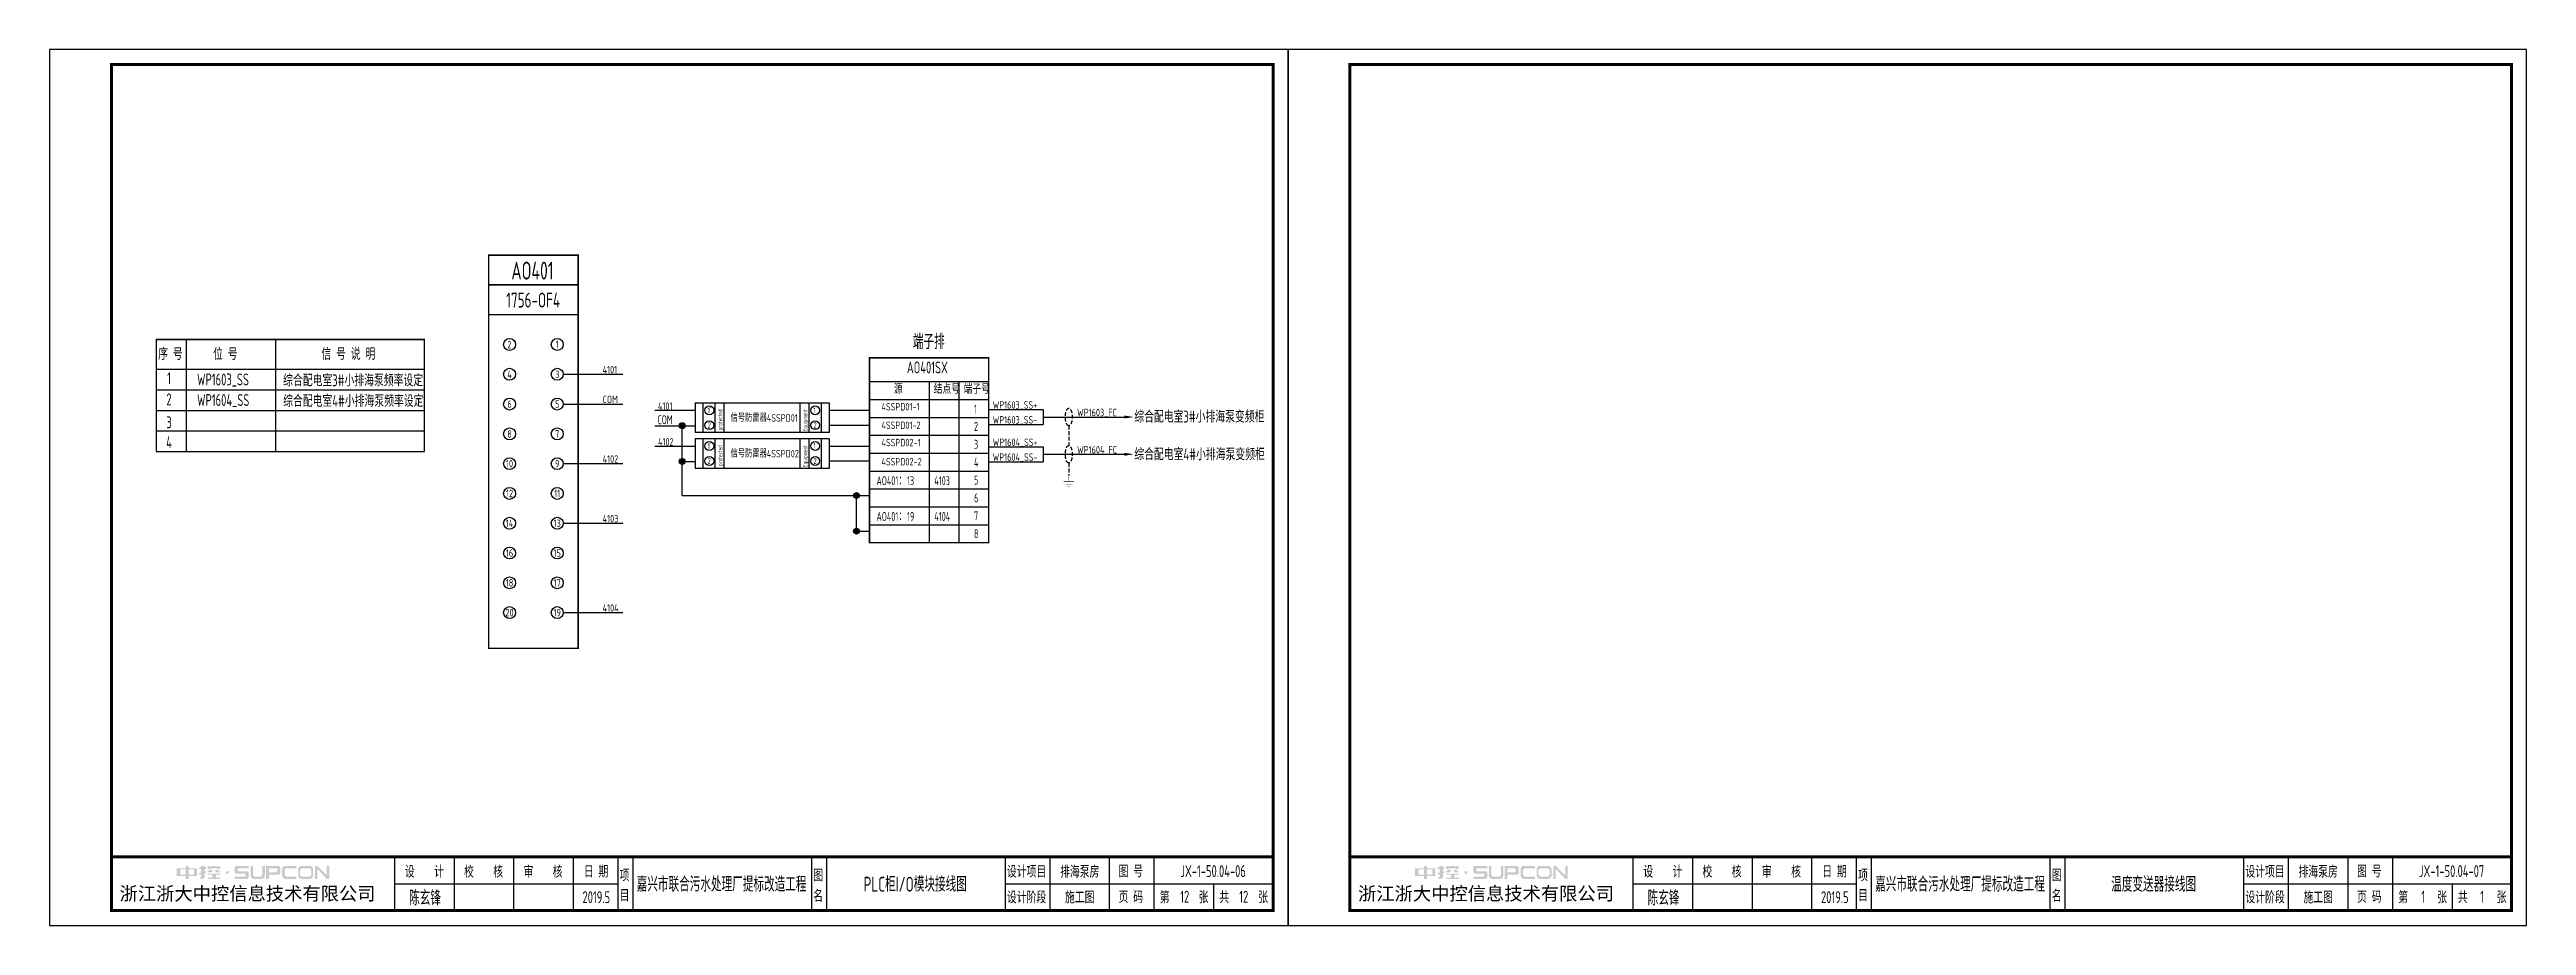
# Model space of a CAD drawing. Header units: millimetres. Extents: x 30557 to 235556, y -116603 to -73383.
# Drawn here: x 171267 to 179583, y -89821 to -86881 of the extents above; entities that cross this region are included whole.
import ezdxf
from ezdxf.enums import TextEntityAlignment as Align

# ---------------------------------------------------------------- set-up
doc = ezdxf.new("R2010")
doc.units = ezdxf.units.MM
doc.linetypes.add('DASHED2', pattern=[0.375, 0.25, -0.125])
doc.layers.add('1', color=3, linetype='Continuous')
doc.layers.add('符号层', color=3, linetype='Continuous')
doc.layers.add('_Drawing', color=7, linetype='Continuous', lineweight=25)
doc.styles.add('supcon', font='sceie.shx', dxfattribs={"width": 0.75, "height": 40, "bigfont": 'sceic.shx'})
doc.styles.add('Title', font='', dxfattribs={"height": 45})
doc.styles.get('Title').set_extended_font_data('SimHei')

msp = doc.modelspace()

# ---------------------------------------------------------------- texts
at = {"color": 7, "style": 'supcon', "width": 0.75}
msp.add_text('1756-OF4', height=50, dxfattribs=at).set_placement((172891, -87721.8), align=Align.MIDDLE)
at = {"style": 'supcon', "width": 0.75}
for s, p in [('序 号', (171673.2, -87922.6)), ('位 号', (171857.5, -87922.6)), ('信 号 说 明', (172270.5, -87922.6)), ('1', (171668.5, -88004.1)), ('2', (171668.5, -88075)), ('3', (171668.5, -88152.1)), ('4', (171668.5, -88218.6))]:
    msp.add_text(s, height=40, dxfattribs=at).set_placement(p, align=Align.CENTER)
for s, p in [('2', (172811.7, -87870.9)), ('1', (172971.7, -87870.9)), ('4', (172811.7, -87970.9)), ('3', (172971.7, -87970.9)), ('6', (172811.7, -88070.9)), ('5', (172971.7, -88070.9)), ('8', (172811.7, -88170.9)), ('7', (172971.7, -88170.9)), ('10', (172811.7, -88270.9)), ('9', (172971.7, -88270.9)), ('12', (172811.7, -88370.9)), ('11', (172971.7, -88370.9)), ('14', (172811.7, -88470.9)), ('13', (172971.7, -88470.9)), ('16', (172811.7, -88570.9)), ('15', (172971.7, -88570.9)), ('18', (172811.7, -88670.9)), ('17', (172971.7, -88670.9)), ('20', (172811.7, -88770.9)), ('19', (172971.7, -88770.9))]:
    msp.add_text(s, height=25, dxfattribs=at).set_placement(p, align=Align.MIDDLE)
at = {"linetype": 'Continuous', "style": 'supcon', "width": 0.75}
for s, height, p in [('WP1603_SS', 40, (171762.6, -88008.4)), ('综合配电室3#小排海泵频率设定', 40, (172051.5, -88011.3)), ('WP1604_SS', 40, (171762.6, -88077.4)), ('综合配电室4#小排海泵频率设定', 40, (172051.5, -88080.3)), ('WP1603_SS+', 25, (174433.7, -88086.4)), ('WP1603_SS-', 25, (174433.7, -88136.4)), ('WP1603_FC', 25, (174717.2, -88111.7)), ('综合配电室3#小排海泵变频柜', 40, (174909.3, -88133.1)), ('WP1604_SS+', 25, (174433.7, -88211.5)), ('WP1604_FC', 25, (174717.2, -88236.9)), ('综合配电室4#小排海泵变频柜', 40, (174909.3, -88259.4)), ('WP1604_SS-', 25, (174433.7, -88261.5))]:
    msp.add_text(s, height=height, dxfattribs=at).set_placement(p)
at = {"color": 7, "style": 'supcon', "width": 0.75}
for s, p in [('源', (174102.1, -88036)), ('结点号', (174235.9, -88036)), ('端子号', (174336, -88036)), ('1', (174371.1, -88103.1)), ('2', (174371.1, -88161)), ('3', (174371.1, -88221)), ('4', (174371.1, -88281)), ('5', (174371.1, -88341)), ('6', (174371.1, -88401)), ('7', (174371.1, -88461)), ('8', (174371.1, -88521))]:
    msp.add_text(s, height=30, dxfattribs=at).set_placement(p)
at = {"color": 3, "style": 'supcon', "width": 0.75}
for s, height, p in [('排海泵房', 40, (174726, -89638.4)), ('排海泵房', 40, (178884, -89638.4)), ('陈玄锋', 50, (172528.1, -89726)), ('2019.5', 40, (173103.1, -89726)), ('12', 40, (175078.6, -89724.6)), ('12', 40, (175276.6, -89724.6)), ('陈玄锋', 50, (176686.1, -89726)), ('2019.5', 40, (177261.1, -89726)), ('1', 40, (179236.6, -89724.6)), ('1', 40, (179434.6, -89724.6))]:
    msp.add_text(s, height=height, dxfattribs=at).set_placement(p, align=Align.MIDDLE)
at = {"layer": '1', "color": 3, "style": 'supcon', "width": 0.75}
msp.add_text('COM', height=30, dxfattribs=at).set_placement((173308.5, -88138.5))
at = {"layer": '_Drawing', "color": 3, "style": 'supcon', "width": 0.75}
for s, height, p in [('AO401', 60, (172888.6, -87622.9)), ('JX-1-50.04-06', 40, (175173.8, -89638.4)), ('JX-1-50.04-07', 40, (179331.8, -89638.4)), ('嘉兴市联合污水处理厂提标改造工程', 50, (173523.6, -89679.9)), ('PLC柜I/O模块接线图', 50, (174173.6, -89679.9)), ('嘉兴市联合污水处理厂提标改造工程', 50, (177681.6, -89679.9)), ('温度变送器接线图', 50, (178331.6, -89679.9))]:
    msp.add_text(s, height=height, dxfattribs=at).set_placement(p, align=Align.MIDDLE)
for s, height, p in [('4101', 25, (173124.3, -87967.9)), ('COM', 25, (173124.3, -88067.9)), ('4101', 25, (173310.1, -88090.1)), ('信号防雷器4SSPD01', 25, (173553.7, -88129.9)), ('4SSPD01-1', 25, (174060.5, -88092.5)), ('4SSPD01-2', 25, (174060.5, -88154.6)), ('4102', 25, (173310.1, -88210.1)), ('信号防雷器4SSPD02', 25, (173553.7, -88249.9)), ('4SSPD02-1', 25, (174060.5, -88212.5)), ('4102', 25, (173124.3, -88267.9)), ('AO401：13', 30, (174043.8, -88343.1)), ('4SSPD02-2', 25, (174060.5, -88276.8)), ('4103', 30, (174237.9, -88343.1)), ('4103', 25, (173124.3, -88467.9)), ('AO401：19', 30, (174043.8, -88463.1)), ('4104', 30, (174237.9, -88463.1)), ('4104', 25, (173124.3, -88767.9))]:
    msp.add_text(s, height=height, dxfattribs=at).set_placement(p)
at = {"layer": '_Drawing', "style": 'supcon', "width": 0.75}
msp.add_text('AO401SX', height=40, dxfattribs=at).set_placement((174214.6, -87967.9), align=Align.CENTER)
at = {"layer": '符号层', "color": 4, "style": 'supcon', "width": 0.75}
msp.add_text('端子排', height=50, dxfattribs=at).set_placement((174165.7, -87886.5))

# ---------------------------------------------------------------- blocks, each defined once
blk = doc.blocks.new('中控·SUPCON')
at = {"linetype": 'Continuous'}
h = blk.add_hatch(color=2, dxfattribs=at)
h.dxf.hatch_style = 1
h.paths.add_polyline_path([(34, 33), (20, 33), (20, 37), (15, 37), (15, 36), (15, 33), (0, 33), (0, 20), (13, 20), (15, 20), (15, 15), (20, 15), (20, 20), (22, 20), (34, 20)])
h.paths.add_polyline_path([(20, 30), (20, 31), (29, 31), (29, 22), (20, 22)], flags=16)
h.paths.add_polyline_path([(15, 30), (15, 22), (6, 22), (6, 31), (15, 31)], flags=16)
h.paths.add_polyline_path([(47, 32), (49, 32), (49, 35), (47, 35), (47, 37), (41, 37), (41, 35), (38, 35), (38, 32), (41, 32), (41, 25.8), (38, 25), (38, 22), (41, 22.8), (41, 18.3), (39, 17), (39, 15), (47, 16), (47, 24.5), (49, 25), (49, 28), (47, 27.5)])
h.paths.add_polyline_path([(61, 30), (55, 30), (52, 28), (52, 26), (58, 26)])
h.paths.add_polyline_path([(73, 28), (71, 28), (70, 30), (64, 30), (66, 26), (73, 26)])
h.paths.add_polyline_path([(73, 36), (64.6, 36), (64.6, 37), (60.4, 37), (60.4, 36), (52, 36), (52, 32), (56.8, 32), (56.8, 33.1), (68.2, 33.1), (68.2, 32), (73, 32)])
h.paths.add_polyline_path([(66, 22), (73, 22), (73, 24), (52, 24), (52, 22), (60, 22), (60, 17), (52, 17), (52, 15), (74, 15), (74, 17), (66, 17)])
h.paths.add_polyline_path([(82.7, 26.1, 1), (87.6, 26.1, 1)])
h.paths.add_polyline_path([(118, 28), (103.5, 28, -0.414214), (102.5, 29), (102.5, 32, -0.414214), (103.5, 33), (121, 33), (121, 37), (100.5, 37, 0.414214), (97.5, 34), (97.5, 27, 0.414214), (100.5, 24), (115, 24, -0.414214), (116, 23), (116, 20, -0.414214), (115, 19), (97.5, 19), (97.5, 15), (118, 15, 0.414214), (121, 18), (121, 25, 0.414214)])
h.paths.add_polyline_path([(128, 37), (124, 37), (124, 36), (124, 21, 0.414214), (130, 15), (142, 15, 0.414214), (148, 21), (148, 37), (144, 37), (144, 22, -0.414214), (141, 19), (131, 19, -0.414214), (128, 22)])
h.paths.add_polyline_path([(174, 26), (174, 33, 0.414214), (170, 37), (150, 37), (150, 36), (150, 15), (155, 15), (155, 22), (170, 22, 0.414214)])
h.paths.add_polyline_path([(167, 26), (155, 26), (155, 33), (167, 33, -0.414214), (169, 31), (169, 28, -0.414214)], flags=16)
h.paths.add_polyline_path([(201, 19), (185, 19, -0.414214), (181, 23), (181, 29, -0.414214), (185, 33), (201, 33), (201, 37), (183, 37, 0.414214), (177, 31), (177, 21, 0.414214), (183, 15), (201, 15)])
h.paths.add_polyline_path([(229, 21), (229, 31, 0.414214), (223, 37), (210, 37, 0.414214), (204, 31), (204, 21, 0.414214), (210, 15), (223, 15, 0.414214)])
h.paths.add_polyline_path([(207, 23), (207, 29, -0.414214), (211, 33), (222, 33, -0.414214), (226, 29), (226, 23, -0.414214), (222, 19), (211, 19, -0.414214)], flags=16)
h.paths.add_polyline_path([(236, 32.1), (252, 15), (256, 15), (256, 37), (252, 37), (252, 21), (236, 37), (232, 37), (232, 36), (232, 15), (236, 15)])
h = blk.add_hatch(color=2, dxfattribs=at)
h.dxf.hatch_style = 1
h.paths.add_polyline_path([(34, 33), (20, 33), (20, 37), (15, 37), (15, 36), (15, 33), (0, 33), (0, 20), (13, 20), (15, 20), (15, 15), (20, 15), (20, 20), (22, 20), (34, 20)])
h.paths.add_polyline_path([(20, 30), (20, 31), (29, 31), (29, 22), (20, 22)], flags=16)
h.paths.add_polyline_path([(15, 30), (15, 22), (6, 22), (6, 31), (15, 31)], flags=16)
h.paths.add_polyline_path([(47, 32), (49, 32), (49, 35), (47, 35), (47, 37), (41, 37), (41, 35), (38, 35), (38, 32), (41, 32), (41, 25.8), (38, 25), (38, 22), (41, 22.8), (41, 18.3), (39, 17), (39, 15), (47, 16), (47, 24.5), (49, 25), (49, 28), (47, 27.5)])
h.paths.add_polyline_path([(61, 30), (55, 30), (52, 28), (52, 26), (58, 26)])
h.paths.add_polyline_path([(73, 28), (71, 28), (70, 30), (64, 30), (66, 26), (73, 26)])
h.paths.add_polyline_path([(73, 36), (64.6, 36), (64.6, 37), (60.4, 37), (60.4, 36), (52, 36), (52, 32), (56.8, 32), (56.8, 33.1), (68.2, 33.1), (68.2, 32), (73, 32)])
h.paths.add_polyline_path([(66, 22), (73, 22), (73, 24), (52, 24), (52, 22), (60, 22), (60, 17), (52, 17), (52, 15), (74, 15), (74, 17), (66, 17)])
h.paths.add_polyline_path([(82.7, 26.1, 1), (87.6, 26.1, 1)])
h.paths.add_polyline_path([(118, 28), (103.5, 28, -0.414214), (102.5, 29), (102.5, 32, -0.414214), (103.5, 33), (121, 33), (121, 37), (100.5, 37, 0.414214), (97.5, 34), (97.5, 27, 0.414214), (100.5, 24), (115, 24, -0.414214), (116, 23), (116, 20, -0.414214), (115, 19), (97.5, 19), (97.5, 15), (118, 15, 0.414214), (121, 18), (121, 25, 0.414214)])
h.paths.add_polyline_path([(128, 37), (124, 37), (124, 36), (124, 21, 0.414214), (130, 15), (142, 15, 0.414214), (148, 21), (148, 37), (144, 37), (144, 22, -0.414214), (141, 19), (131, 19, -0.414214), (128, 22)])
h.paths.add_polyline_path([(174, 26), (174, 33, 0.414214), (170, 37), (150, 37), (150, 36), (150, 15), (155, 15), (155, 22), (170, 22, 0.414214)])
h.paths.add_polyline_path([(167, 26), (155, 26), (155, 33), (167, 33, -0.414214), (169, 31), (169, 28, -0.414214)], flags=16)
h.paths.add_polyline_path([(201, 19), (185, 19, -0.414214), (181, 23), (181, 29, -0.414214), (185, 33), (201, 33), (201, 37), (183, 37, 0.414214), (177, 31), (177, 21, 0.414214), (183, 15), (201, 15)])
h.paths.add_polyline_path([(229, 21), (229, 31, 0.414214), (223, 37), (210, 37, 0.414214), (204, 31), (204, 21, 0.414214), (210, 15), (223, 15, 0.414214)])
h.paths.add_polyline_path([(207, 23), (207, 29, -0.414214), (211, 33), (222, 33, -0.414214), (226, 29), (226, 23, -0.414214), (222, 19), (211, 19, -0.414214)], flags=16)
h.paths.add_polyline_path([(236, 32.1), (252, 15), (256, 15), (256, 37), (252, 37), (252, 21), (236, 37), (232, 37), (232, 36), (232, 15), (236, 15)])
h = blk.add_hatch(color=2, dxfattribs=at)
h.dxf.hatch_style = 1
h.paths.add_polyline_path([(34, 33), (20, 33), (20, 37), (15, 37), (15, 36), (15, 33), (0, 33), (0, 20), (13, 20), (15, 20), (15, 15), (20, 15), (20, 20), (22, 20), (34, 20)])
h.paths.add_polyline_path([(20, 30), (20, 31), (29, 31), (29, 22), (20, 22)], flags=16)
h.paths.add_polyline_path([(15, 30), (15, 22), (6, 22), (6, 31), (15, 31)], flags=16)
h.paths.add_polyline_path([(47, 32), (49, 32), (49, 35), (47, 35), (47, 37), (41, 37), (41, 35), (38, 35), (38, 32), (41, 32), (41, 25.8), (38, 25), (38, 22), (41, 22.8), (41, 18.3), (39, 17), (39, 15), (47, 16), (47, 24.5), (49, 25), (49, 28), (47, 27.5)])
h.paths.add_polyline_path([(61, 30), (55, 30), (52, 28), (52, 26), (58, 26)])
h.paths.add_polyline_path([(73, 28), (71, 28), (70, 30), (64, 30), (66, 26), (73, 26)])
h.paths.add_polyline_path([(73, 36), (64.6, 36), (64.6, 37), (60.4, 37), (60.4, 36), (52, 36), (52, 32), (56.8, 32), (56.8, 33.1), (68.2, 33.1), (68.2, 32), (73, 32)])
h.paths.add_polyline_path([(66, 22), (73, 22), (73, 24), (52, 24), (52, 22), (60, 22), (60, 17), (52, 17), (52, 15), (74, 15), (74, 17), (66, 17)])
h.paths.add_polyline_path([(82.7, 26.1, 1), (87.6, 26.1, 1)])
h.paths.add_polyline_path([(118, 28), (103.5, 28, -0.414214), (102.5, 29), (102.5, 32, -0.414214), (103.5, 33), (121, 33), (121, 37), (100.5, 37, 0.414214), (97.5, 34), (97.5, 27, 0.414214), (100.5, 24), (115, 24, -0.414214), (116, 23), (116, 20, -0.414214), (115, 19), (97.5, 19), (97.5, 15), (118, 15, 0.414214), (121, 18), (121, 25, 0.414214)])
h.paths.add_polyline_path([(128, 37), (124, 37), (124, 36), (124, 21, 0.414214), (130, 15), (142, 15, 0.414214), (148, 21), (148, 37), (144, 37), (144, 22, -0.414214), (141, 19), (131, 19, -0.414214), (128, 22)])
h.paths.add_polyline_path([(174, 26), (174, 33, 0.414214), (170, 37), (150, 37), (150, 36), (150, 15), (155, 15), (155, 22), (170, 22, 0.414214)])
h.paths.add_polyline_path([(167, 26), (155, 26), (155, 33), (167, 33, -0.414214), (169, 31), (169, 28, -0.414214)], flags=16)
h.paths.add_polyline_path([(201, 19), (185, 19, -0.414214), (181, 23), (181, 29, -0.414214), (185, 33), (201, 33), (201, 37), (183, 37, 0.414214), (177, 31), (177, 21, 0.414214), (183, 15), (201, 15)])
h.paths.add_polyline_path([(229, 21), (229, 31, 0.414214), (223, 37), (210, 37, 0.414214), (204, 31), (204, 21, 0.414214), (210, 15), (223, 15, 0.414214)])
h.paths.add_polyline_path([(207, 23), (207, 29, -0.414214), (211, 33), (222, 33, -0.414214), (226, 29), (226, 23, -0.414214), (222, 19), (211, 19, -0.414214)], flags=16)
h.paths.add_polyline_path([(236, 32.1), (252, 15), (256, 15), (256, 37), (252, 37), (252, 21), (236, 37), (232, 37), (232, 36), (232, 15), (236, 15)])
h = blk.add_hatch(color=2, dxfattribs=at)
h.dxf.hatch_style = 1
h.paths.add_polyline_path([(34, 33), (20, 33), (20, 37), (15, 37), (15, 36), (15, 33), (0, 33), (0, 20), (13, 20), (15, 20), (15, 15), (20, 15), (20, 20), (22, 20), (34, 20)])
h.paths.add_polyline_path([(20, 30), (20, 31), (29, 31), (29, 22), (20, 22)], flags=16)
h.paths.add_polyline_path([(15, 30), (15, 22), (6, 22), (6, 31), (15, 31)], flags=16)
h.paths.add_polyline_path([(47, 32), (49, 32), (49, 35), (47, 35), (47, 37), (41, 37), (41, 35), (38, 35), (38, 32), (41, 32), (41, 25.8), (38, 25), (38, 22), (41, 22.8), (41, 18.3), (39, 17), (39, 15), (47, 16), (47, 24.5), (49, 25), (49, 28), (47, 27.5)])
h.paths.add_polyline_path([(61, 30), (55, 30), (52, 28), (52, 26), (58, 26)])
h.paths.add_polyline_path([(73, 28), (71, 28), (70, 30), (64, 30), (66, 26), (73, 26)])
h.paths.add_polyline_path([(73, 36), (64.6, 36), (64.6, 37), (60.4, 37), (60.4, 36), (52, 36), (52, 32), (56.8, 32), (56.8, 33.1), (68.2, 33.1), (68.2, 32), (73, 32)])
h.paths.add_polyline_path([(66, 22), (73, 22), (73, 24), (52, 24), (52, 22), (60, 22), (60, 17), (52, 17), (52, 15), (74, 15), (74, 17), (66, 17)])
h.paths.add_polyline_path([(82.7, 26.1, 1), (87.6, 26.1, 1)])
h.paths.add_polyline_path([(118, 28), (103.5, 28, -0.414214), (102.5, 29), (102.5, 32, -0.414214), (103.5, 33), (121, 33), (121, 37), (100.5, 37, 0.414214), (97.5, 34), (97.5, 27, 0.414214), (100.5, 24), (115, 24, -0.414214), (116, 23), (116, 20, -0.414214), (115, 19), (97.5, 19), (97.5, 15), (118, 15, 0.414214), (121, 18), (121, 25, 0.414214)])
h.paths.add_polyline_path([(128, 37), (124, 37), (124, 36), (124, 21, 0.414214), (130, 15), (142, 15, 0.414214), (148, 21), (148, 37), (144, 37), (144, 22, -0.414214), (141, 19), (131, 19, -0.414214), (128, 22)])
h.paths.add_polyline_path([(174, 26), (174, 33, 0.414214), (170, 37), (150, 37), (150, 36), (150, 15), (155, 15), (155, 22), (170, 22, 0.414214)])
h.paths.add_polyline_path([(167, 26), (155, 26), (155, 33), (167, 33, -0.414214), (169, 31), (169, 28, -0.414214)], flags=16)
h.paths.add_polyline_path([(201, 19), (185, 19, -0.414214), (181, 23), (181, 29, -0.414214), (185, 33), (201, 33), (201, 37), (183, 37, 0.414214), (177, 31), (177, 21, 0.414214), (183, 15), (201, 15)])
h.paths.add_polyline_path([(229, 21), (229, 31, 0.414214), (223, 37), (210, 37, 0.414214), (204, 31), (204, 21, 0.414214), (210, 15), (223, 15, 0.414214)])
h.paths.add_polyline_path([(207, 23), (207, 29, -0.414214), (211, 33), (222, 33, -0.414214), (226, 29), (226, 23, -0.414214), (222, 19), (211, 19, -0.414214)], flags=16)
h.paths.add_polyline_path([(236, 32.1), (252, 15), (256, 15), (256, 37), (252, 37), (252, 21), (236, 37), (232, 37), (232, 36), (232, 15), (236, 15)])
h = blk.add_hatch(color=2, dxfattribs=at)
h.dxf.hatch_style = 1
h.paths.add_polyline_path([(34, 33), (20, 33), (20, 37), (15, 37), (15, 36), (15, 33), (0, 33), (0, 20), (13, 20), (15, 20), (15, 15), (20, 15), (20, 20), (22, 20), (34, 20)])
h.paths.add_polyline_path([(20, 30), (20, 31), (29, 31), (29, 22), (20, 22)], flags=16)
h.paths.add_polyline_path([(15, 30), (15, 22), (6, 22), (6, 31), (15, 31)], flags=16)
h.paths.add_polyline_path([(47, 32), (49, 32), (49, 35), (47, 35), (47, 37), (41, 37), (41, 35), (38, 35), (38, 32), (41, 32), (41, 25.8), (38, 25), (38, 22), (41, 22.8), (41, 18.3), (39, 17), (39, 15), (47, 16), (47, 24.5), (49, 25), (49, 28), (47, 27.5)])
h.paths.add_polyline_path([(61, 30), (55, 30), (52, 28), (52, 26), (58, 26)])
h.paths.add_polyline_path([(73, 28), (71, 28), (70, 30), (64, 30), (66, 26), (73, 26)])
h.paths.add_polyline_path([(73, 36), (64.6, 36), (64.6, 37), (60.4, 37), (60.4, 36), (52, 36), (52, 32), (56.8, 32), (56.8, 33.1), (68.2, 33.1), (68.2, 32), (73, 32)])
h.paths.add_polyline_path([(66, 22), (73, 22), (73, 24), (52, 24), (52, 22), (60, 22), (60, 17), (52, 17), (52, 15), (74, 15), (74, 17), (66, 17)])
h.paths.add_polyline_path([(82.7, 26.1, 1), (87.6, 26.1, 1)])
h.paths.add_polyline_path([(118, 28), (103.5, 28, -0.414214), (102.5, 29), (102.5, 32, -0.414214), (103.5, 33), (121, 33), (121, 37), (100.5, 37, 0.414214), (97.5, 34), (97.5, 27, 0.414214), (100.5, 24), (115, 24, -0.414214), (116, 23), (116, 20, -0.414214), (115, 19), (97.5, 19), (97.5, 15), (118, 15, 0.414214), (121, 18), (121, 25, 0.414214)])
h.paths.add_polyline_path([(128, 37), (124, 37), (124, 36), (124, 21, 0.414214), (130, 15), (142, 15, 0.414214), (148, 21), (148, 37), (144, 37), (144, 22, -0.414214), (141, 19), (131, 19, -0.414214), (128, 22)])
h.paths.add_polyline_path([(174, 26), (174, 33, 0.414214), (170, 37), (150, 37), (150, 36), (150, 15), (155, 15), (155, 22), (170, 22, 0.414214)])
h.paths.add_polyline_path([(167, 26), (155, 26), (155, 33), (167, 33, -0.414214), (169, 31), (169, 28, -0.414214)], flags=16)
h.paths.add_polyline_path([(201, 19), (185, 19, -0.414214), (181, 23), (181, 29, -0.414214), (185, 33), (201, 33), (201, 37), (183, 37, 0.414214), (177, 31), (177, 21, 0.414214), (183, 15), (201, 15)])
h.paths.add_polyline_path([(229, 21), (229, 31, 0.414214), (223, 37), (210, 37, 0.414214), (204, 31), (204, 21, 0.414214), (210, 15), (223, 15, 0.414214)])
h.paths.add_polyline_path([(207, 23), (207, 29, -0.414214), (211, 33), (222, 33, -0.414214), (226, 29), (226, 23, -0.414214), (222, 19), (211, 19, -0.414214)], flags=16)
h.paths.add_polyline_path([(236, 32.1), (252, 15), (256, 15), (256, 37), (252, 37), (252, 21), (236, 37), (232, 37), (232, 36), (232, 15), (236, 15)])
h = blk.add_hatch(color=2, dxfattribs=at)
h.dxf.hatch_style = 1
h.paths.add_polyline_path([(34, 33), (20, 33), (20, 37), (15, 37), (15, 36), (15, 33), (0, 33), (0, 20), (13, 20), (15, 20), (15, 15), (20, 15), (20, 20), (22, 20), (34, 20)])
h.paths.add_polyline_path([(20, 30), (20, 31), (29, 31), (29, 22), (20, 22)], flags=16)
h.paths.add_polyline_path([(15, 30), (15, 22), (6, 22), (6, 31), (15, 31)], flags=16)
h.paths.add_polyline_path([(47, 32), (49, 32), (49, 35), (47, 35), (47, 37), (41, 37), (41, 35), (38, 35), (38, 32), (41, 32), (41, 25.8), (38, 25), (38, 22), (41, 22.8), (41, 18.3), (39, 17), (39, 15), (47, 16), (47, 24.5), (49, 25), (49, 28), (47, 27.5)])
h.paths.add_polyline_path([(61, 30), (55, 30), (52, 28), (52, 26), (58, 26)])
h.paths.add_polyline_path([(73, 28), (71, 28), (70, 30), (64, 30), (66, 26), (73, 26)])
h.paths.add_polyline_path([(73, 36), (64.6, 36), (64.6, 37), (60.4, 37), (60.4, 36), (52, 36), (52, 32), (56.8, 32), (56.8, 33.1), (68.2, 33.1), (68.2, 32), (73, 32)])
h.paths.add_polyline_path([(66, 22), (73, 22), (73, 24), (52, 24), (52, 22), (60, 22), (60, 17), (52, 17), (52, 15), (74, 15), (74, 17), (66, 17)])
h.paths.add_polyline_path([(82.7, 26.1, 1), (87.6, 26.1, 1)])
h.paths.add_polyline_path([(118, 28), (103.5, 28, -0.414214), (102.5, 29), (102.5, 32, -0.414214), (103.5, 33), (121, 33), (121, 37), (100.5, 37, 0.414214), (97.5, 34), (97.5, 27, 0.414214), (100.5, 24), (115, 24, -0.414214), (116, 23), (116, 20, -0.414214), (115, 19), (97.5, 19), (97.5, 15), (118, 15, 0.414214), (121, 18), (121, 25, 0.414214)])
h.paths.add_polyline_path([(128, 37), (124, 37), (124, 36), (124, 21, 0.414214), (130, 15), (142, 15, 0.414214), (148, 21), (148, 37), (144, 37), (144, 22, -0.414214), (141, 19), (131, 19, -0.414214), (128, 22)])
h.paths.add_polyline_path([(174, 26), (174, 33, 0.414214), (170, 37), (150, 37), (150, 36), (150, 15), (155, 15), (155, 22), (170, 22, 0.414214)])
h.paths.add_polyline_path([(167, 26), (155, 26), (155, 33), (167, 33, -0.414214), (169, 31), (169, 28, -0.414214)], flags=16)
h.paths.add_polyline_path([(201, 19), (185, 19, -0.414214), (181, 23), (181, 29, -0.414214), (185, 33), (201, 33), (201, 37), (183, 37, 0.414214), (177, 31), (177, 21, 0.414214), (183, 15), (201, 15)])
h.paths.add_polyline_path([(229, 21), (229, 31, 0.414214), (223, 37), (210, 37, 0.414214), (204, 31), (204, 21, 0.414214), (210, 15), (223, 15, 0.414214)])
h.paths.add_polyline_path([(207, 23), (207, 29, -0.414214), (211, 33), (222, 33, -0.414214), (226, 29), (226, 23, -0.414214), (222, 19), (211, 19, -0.414214)], flags=16)
h.paths.add_polyline_path([(236, 32.1), (252, 15), (256, 15), (256, 37), (252, 37), (252, 21), (236, 37), (232, 37), (232, 36), (232, 15), (236, 15)])
blk = doc.blocks.new('supcon图框')
at = {"linetype": 'Continuous'}
for p, q in [((6145.7, 4361.7), (1987.7, 4361.7)), ((1987.7, 4361.7), (1987.7, 1421.7)), ((6145.7, 1421.7), (6145.7, 4361.7)), ((1987.7, 1421.7), (6145.7, 1421.7))]:
    blk.add_line(p, q, dxfattribs=at)
for p, q in [((3145.7, 1651.7), (3145.7, 1471.7)), ((3345.7, 1651.7), (3345.7, 1471.7)), ((3545.7, 1651.7), (3545.7, 1471.7)), ((3745.7, 1651.7), (3745.7, 1471.7)), ((3895.7, 1651.7), (3895.7, 1471.7)), ((3945.7, 1651.7), (3945.7, 1471.7)), ((4545.7, 1651.7), (4545.7, 1471.7)), ((4595.7, 1651.7), (4595.7, 1471.7)), ((5195.7, 1651.7), (5195.7, 1471.7)), ((5345.7, 1651.7), (5345.7, 1471.7)), ((5545.7, 1651.7), (5545.7, 1471.7)), ((5695.7, 1651.7), (5695.7, 1471.7)), ((3145.7, 1561.7), (3895.7, 1561.7)), ((5195.7, 1561.7), (6095.7, 1561.7)), ((5895.7, 1561.7), (5895.7, 1471.7))]:
    blk.add_line(p, q)
at = {"linetype": 'Continuous', "const_width": 10}
blk.add_lwpolyline([(2195.7, 4311.7), (6095.7, 4311.7), (6095.7, 1471.7), (2195.7, 1471.7)], close=True, dxfattribs=at)
blk.add_lwpolyline([(2195.7, 1651.7), (6095.7, 1651.7)], dxfattribs=at)
at = {"linetype": 'Continuous', "xscale": 2, "yscale": 2, "zscale": 2}
blk.add_blockref('中控·SUPCON', (2414.6, 1547.7), dxfattribs=at)
at = {"style": 'supcon', "width": 0.75}
for s, p in [('设    计', (3246.2, 1604.2)), ('校    核', (3444.8, 1604.2)), ('审    核', (3644.5, 1604.2)), ('日 期', (3822.5, 1604.2)), ('项', (3918.2, 1590.7)), ('图', (4568.2, 1590.7)), ('设计项目', (5268, 1604.2)), ('图 号', (5618, 1604.2)), ('目', (3918.2, 1522.9)), ('名', (4568.2, 1522.9)), ('设计阶段', (5268, 1518.1)), ('施工图', (5446.5, 1518.1)), ('页 码', (5618, 1518.1)), ('第      张', (5797, 1518.1)), ('共      张', (5997, 1518.1))]:
    blk.add_text(s, height=40, dxfattribs=at).set_placement(p, align=Align.MIDDLE)
at = {"style": 'Title'}
blk.add_text('浙江浙大中控信息技术有限公司', height=45, dxfattribs=at).set_placement((2222.8, 1506.2))
blk = doc.blocks.new('信号防雷接线')
at = {"linetype": 'Continuous'}
for p, q in [((19158.5, -5001.2), (19608.5, -5001.2)), ((19158.5, -5001.2), (19158.5, -5101.2)), ((19184.9, -5101.2), (19184.9, -5001.2)), ((19225.7, -5101.2), (19225.7, -5001.2)), ((19256.2, -5101.2), (19256.2, -5001.2)), ((19510.9, -5101.2), (19510.9, -5001.2)), ((19541.4, -5101.2), (19541.4, -5001.2)), ((19582.2, -5101.2), (19582.2, -5001.2)), ((19608.5, -5001.2), (19608.5, -5101.2)), ((19608.5, -5101.2), (19158.5, -5101.2))]:
    blk.add_line(p, q, dxfattribs=at)
for centre in [(19205.9, -5026.2), (19205.9, -5076.2), (19561.2, -5026.2), (19561.2, -5076.2)]:
    blk.add_circle(centre, 15, dxfattribs=at)
at = {"layer": '1', "color": 7, "style": 'supcon', "width": 0.75}
for s, p in [("1'", (19200.1, -5036.4)), ("2'", (19200.1, -5086.4)), ('1', (19555.4, -5036.4)), ('2', (19555.4, -5086.4))]:
    blk.add_text(s, height=20, dxfattribs=at).set_placement(p)
for s, p in [('protected', (19249.8, -5093.5)), ('Equipment', (19535, -5096.4))]:
    blk.add_text(s, height=15, rotation=90, dxfattribs=at).set_placement(p)

# ---------------------------------------------------------------- hatches: boundary and pattern name
at = {"linetype": 'Continuous'}
for points in [[(173401.4, -88143.4, 1), (173381.4, -88143.4, 1)], [(173401.4, -88263.4, 1), (173381.4, -88263.4, 1)], [(173986.6, -88377.6, 1), (173966.6, -88377.6, 1)], [(173986.6, -88497.6, 1), (173966.6, -88497.6, 1)]]:
    msp.add_hatch(color=256, dxfattribs=at).paths.add_polyline_path(points)

# ---------------------------------------------------------------- linework, layer by layer
at = {"lineweight": -3}
for p, q in [((171725.7, -87854), (171725.7, -88230)), ((172025.7, -87854), (172025.7, -88230)), ((171625.7, -87954), (172525.7, -87954)), ((171625.7, -88023), (172525.7, -88023)), ((171625.7, -88092), (172525.7, -88092)), ((171625.7, -88161), (172525.7, -88161)), ((171625.7, -88230), (172525.7, -88230))]:
    msp.add_line(p, q, dxfattribs=at)
at = {"linetype": 'Continuous'}
for p, q in [((172991.9, -87970.9), (173191.9, -87970.9)), ((174020.3, -88055.8), (174420.3, -88055.8)), ((174220.3, -87995.8), (174220.3, -88535.8)), ((174320.3, -87995.8), (174320.3, -88535.8)), ((172991.9, -88070.9), (173191.9, -88070.9)), ((174020.3, -88115.8), (174420.3, -88115.8)), ((174020.3, -88175.8), (174420.3, -88175.8)), ((172991.9, -88270.9), (173191.9, -88270.9)), ((174020.3, -88235.8), (174420.3, -88235.8)), ((174020.3, -88295.8), (174420.3, -88295.8)), ((174020.3, -88355.8), (174420.3, -88355.8)), ((172991.9, -88470.9), (173191.9, -88470.9)), ((174020.3, -88415.8), (174420.3, -88415.8)), ((174020.3, -88475.8), (174420.3, -88475.8)), ((174020.3, -88535.8), (174420.3, -88535.8)), ((172991.9, -88770.9), (173191.9, -88770.9))]:
    msp.add_line(p, q, dxfattribs=at)
for p, q in [((173391.4, -88377.6), (173391.4, -88143.4)), ((174420.3, -88089.3), (174602.8, -88089.3)), ((174420.3, -88139.3), (174602.8, -88139.3)), ((174602.8, -88089.3), (174602.8, -88139.3)), ((174602.8, -88114.3), (174876.3, -88114.3)), ((174420.3, -88214.4), (174602.8, -88214.4)), ((174602.8, -88214.4), (174602.8, -88264.4)), ((174420.3, -88264.4), (174602.8, -88264.4)), ((174602.8, -88239.4), (174876.3, -88239.4)), ((173976.6, -88497.6), (173976.6, -88377.6))]:
    msp.add_line(p, q)
at = {"color": 0, "linetype": 'DASHED2', "ltscale": 50}
for p, q in [((174689.3, -88143.6), (174689.3, -88210.1)), ((174689.3, -88268.8), (174689.3, -88310.1))]:
    msp.add_line(p, q, dxfattribs=at)
at = {"linetype": 'Continuous', "const_width": 5}
for points in [[(172741.9, -87570.9), (173041.9, -87570.9), (173041.9, -88890.9), (172741.9, -88890.9)], [(174020.3, -87915.8), (174020.3, -88535.8), (174420.3, -88535.8), (174420.3, -87915.8)]]:
    msp.add_lwpolyline(points, close=True, dxfattribs=at)
for points in [[(172741.9, -87670.9), (173041.9, -87670.9)], [(172741.9, -87770.9), (173041.9, -87770.9)], [(174020.3, -87995.8), (174420.3, -87995.8)]]:
    msp.add_lwpolyline(points, dxfattribs=at)
at = {"lineweight": -3, "const_width": 5}
msp.add_lwpolyline([(172525.7, -88230), (172525.7, -87854), (171625.7, -87854), (171625.7, -88230)], dxfattribs=at)
for points in [[(174907.1, -88114.3, 0, 10, 0), (174876.3, -88114.3, 10, 10, 0)], [(174907.1, -88239.4, 0, 10, 0), (174876.3, -88239.4, 10, 10, 0)]]:
    msp.add_lwpolyline(points, format="xyseb")
at = {"lineweight": -3}
for centre in [(172811.9, -87870.9), (172971.9, -87870.9), (172811.9, -87970.9), (172971.9, -87970.9), (172811.9, -88070.9), (172971.9, -88070.9), (172811.9, -88170.9), (172971.9, -88170.9), (172811.9, -88270.9), (172971.9, -88270.9), (172811.9, -88370.9), (172971.9, -88370.9), (172811.9, -88470.9), (172971.9, -88470.9), (172811.9, -88570.9), (172971.9, -88570.9), (172811.9, -88670.9), (172971.9, -88670.9), (172811.9, -88770.9), (172971.9, -88770.9)]:
    msp.add_circle(centre, 20, dxfattribs=at)
at = {"linetype": 'Continuous'}
for centre in [(173391.4, -88143.4), (173391.4, -88263.4), (173976.6, -88377.6), (173976.6, -88497.6)]:
    msp.add_circle(centre, 10, dxfattribs=at)
at = {"color": 0, "linetype": 'DASHED2', "ltscale": 50}
for centre in [(174689.3, -88114.3), (174689.3, -88239.4)]:
    msp.add_ellipse(centre, major_axis=(0, -29.4), ratio=0.394838, dxfattribs=at)
at = {"layer": '1', "color": 0, "const_width": 1.62}
for points in [[(174689.3, -88310.1), (174689.3, -88331.1)], [(174672.3, -88331.1), (174706.4, -88331.1)], [(174680.4, -88340.6), (174698.8, -88340.6)], [(174686, -88347.6), (174693.1, -88347.6)]]:
    msp.add_lwpolyline(points, dxfattribs=at)
at = {"layer": '_Drawing', "linetype": 'Continuous'}
for p, q in [((173299.9, -88091.9), (173435.1, -88091.9)), ((173299.9, -88143.4), (173435.1, -88143.4)), ((173885.1, -88091.8), (174020.3, -88091.8)), ((173885.1, -88141.8), (174020.3, -88141.8)), ((173299.9, -88211.9), (173435.1, -88211.9)), ((173885.1, -88211.8), (174020.3, -88211.8)), ((173391.4, -88263.4), (173435.1, -88263.4)), ((173885.1, -88261.8), (174020.3, -88261.8)), ((173391.4, -88377.6), (174020.3, -88377.6)), ((173976.6, -88377.6), (174020.3, -88377.6)), ((173976.6, -88497.6), (174020.3, -88497.6))]:
    msp.add_line(p, q, dxfattribs=at)

# ---------------------------------------------------------------- block references
for p in [(169279.6, -91242.6), (173437.6, -91242.6)]:
    msp.add_blockref('supcon图框', p)
for p in [(154276.6, -83065.6), (154276.6, -83185.6)]:
    msp.add_blockref('信号防雷接线', p, dxfattribs=at)

msp.set_redraw_order([(e.dxf.handle, doc.entitydb.next_handle()) for e in msp.query("TEXT MTEXT ATTDEF DIMENSION ARC_DIMENSION")])  # texts and dimensions are drawn at this point

doc.saveas('drawing.dxf')
